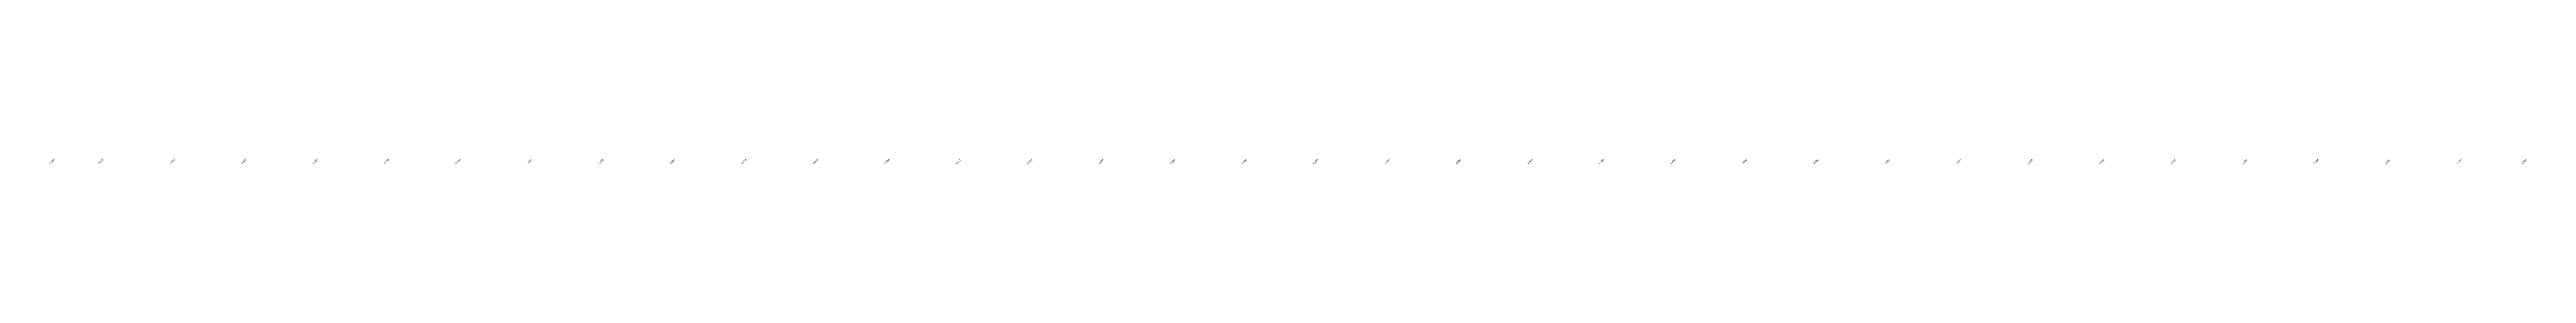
# Model space of a CAD drawing. Header units: metres. Extents: x 286386 to 287779, y 2079267 to 2080589.
# Drawn here: x 286906 to 287599, y 2079579 to 2079581 of the extents above; entities that cross this region are included whole.
import ezdxf
from ezdxf.enums import TextEntityAlignment as Align

# ---------------------------------------------------------------- set-up
doc = ezdxf.new("R2010")
doc.units = ezdxf.units.M
doc.header["$MEASUREMENT"] = 0
doc.layers.add('ESElevation', color=150, linetype='Continuous')

msp = doc.modelspace()

# ---------------------------------------------------------------- texts
at = {"layer": 'ESElevation'}
for s, p in [('-0.500', (286906.34, 2079580)), ('-0.500', (286920, 2079580)), ('-0.500', (286940, 2079580)), ('-0.468', (286960, 2079580)), ('-0.364', (286980, 2079580)), ('-0.200', (287000, 2079580)), ('0.749', (287020, 2079580)), ('1.597', (287040, 2079580)), ('2.179', (287060, 2079580)), ('2.604', (287080, 2079580)), ('3.424', (287100, 2079580)), ('4.643', (287120, 2079580)), ('5.534', (287140, 2079580)), ('6.012', (287160, 2079580)), ('6.294', (287180, 2079580)), ('6.888', (287200, 2079580)), ('6.899', (287220, 2079580)), ('6.540', (287240, 2079580)), ('6.253', (287260, 2079580)), ('5.444', (287280, 2079580)), ('4.595', (287300, 2079580)), ('4.503', (287320, 2079580)), ('4.104', (287340, 2079580)), ('3.696', (287360, 2079580)), ('3.632', (287380, 2079580)), ('3.596', (287400, 2079580)), ('3.551', (287420, 2079580)), ('3.377', (287440, 2079580)), ('1.893', (287460, 2079580)), ('0.998', (287480, 2079580)), ('1.342', (287500, 2079580)), ('1.464', (287520, 2079580)), ('1.643', (287540, 2079580)), ('1.821', (287560, 2079580)), ('1.744', (287580, 2079580)), ('1.588', (287598.17, 2079580))]:
    msp.add_text(s, height=0.5, rotation=45, dxfattribs=at).set_placement(p, align=Align.MIDDLE_CENTER)

doc.saveas('drawing.dxf')
